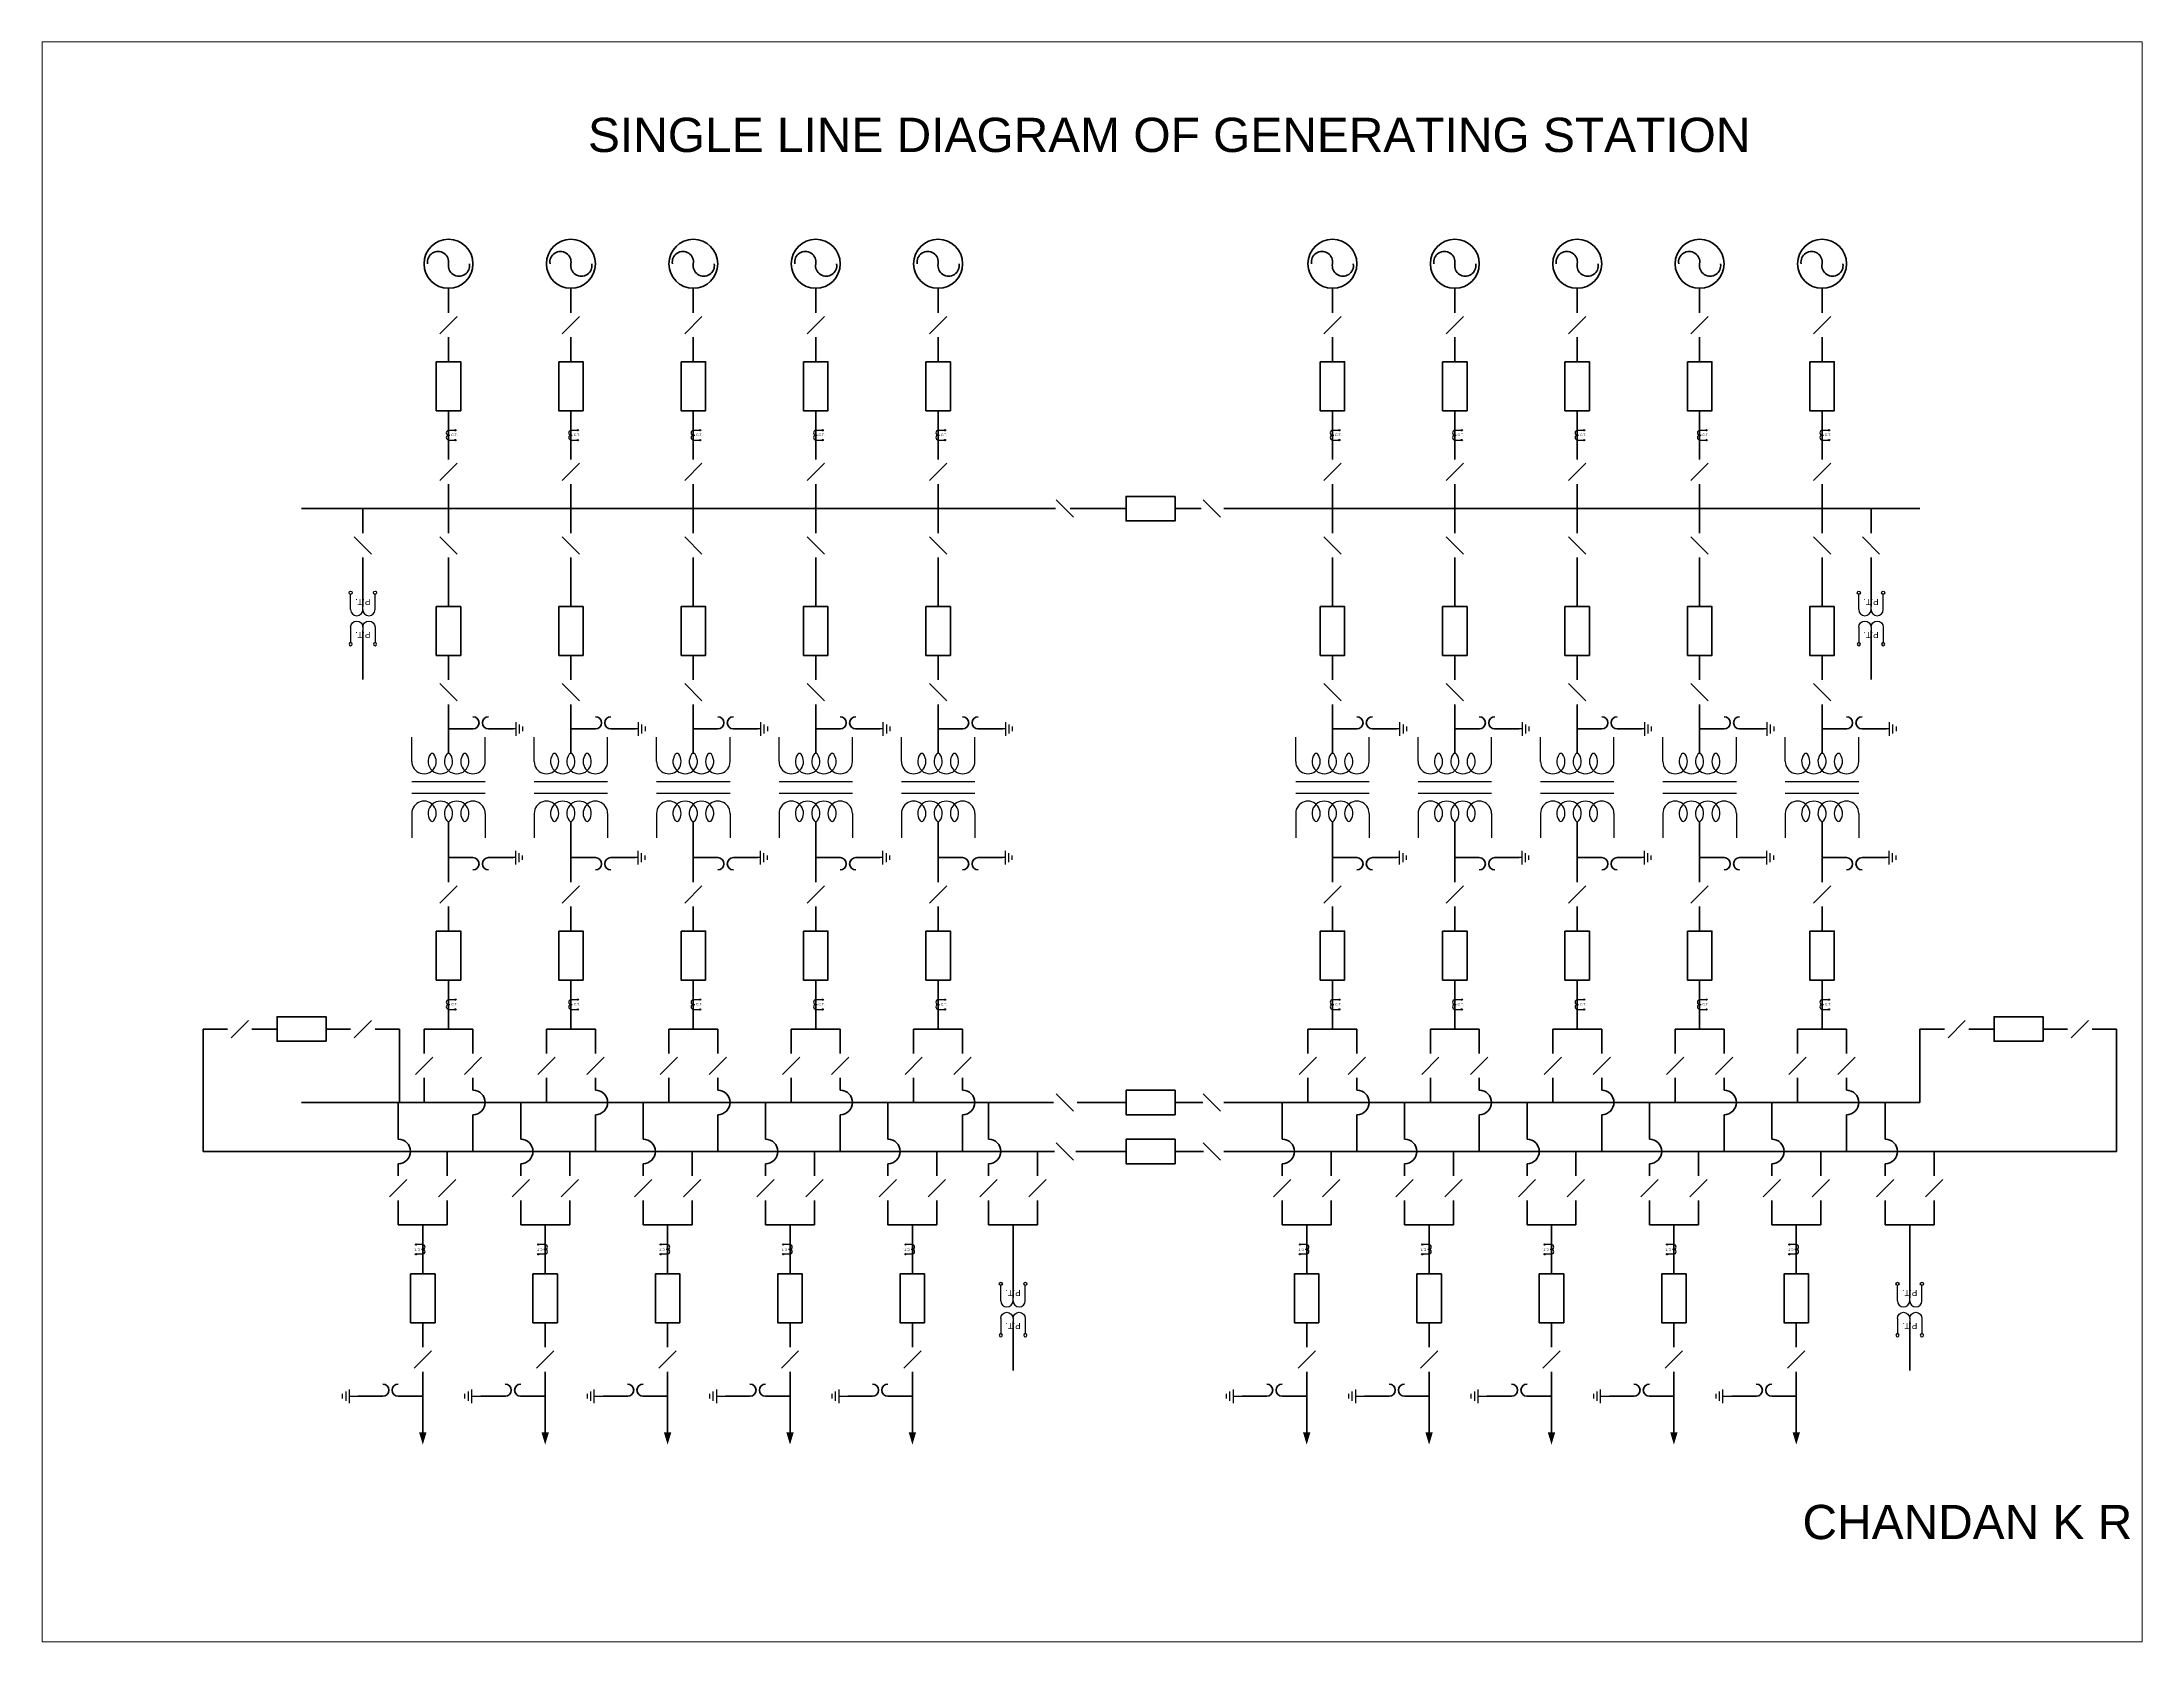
# Paper-space layout 'Layout1' of a CAD drawing. Header units: millimetres. Extents: x 1.05 to 9.45, y 0.8 to 7.2.
# The model-space entities are those that its viewports show. They can reach past a viewport. Long polylines and large blocks are cut down to what shows.
import ezdxf
from ezdxf.enums import TextEntityAlignment as Align

# ---------------------------------------------------------------- set-up
doc = ezdxf.new("R2010")
doc.units = ezdxf.units.MM
doc.header["$MEASUREMENT"] = 0
doc.layers.add('MISC', color=7, linetype='Continuous')
doc.layers.add('SYMS', color=7, linetype='Continuous')
doc.styles.get("Standard").update_dxf_attribs({"font": 'arial_0.ttf'})
doc.styles.add('WD', font='txt')

# ---------------------------------------------------------------- blocks, each defined once
blk = doc.blocks.new('VXF1CT')
for p, q in [((-0.34, 0.25), (-0.03, 0.25)), ((-0.34, 0), (-0.28, 0)), ((-0.34, -0.25), (-0.03, -0.25))]:
    blk.add_line(p, q)
for centre in [(0, 0.25), (0, -0.25)]:
    blk.add_circle(centre, 0.0322)
for centre in [(-0.34, 0.12), (-0.34, -0.12)]:
    blk.add_arc(centre, 0.125, 90, 270)
at = {"linetype": 'Continuous', "style": 'WD', "flags": 8}
for tag, p in [('TERM02', (-0.04, 0.27)), ('TERM01', (-0.05, -0.23))]:
    blk.add_attdef(tag, text='', height=0.125, dxfattribs=at).set_placement(p, align=Align.RIGHT)
at = {"style": 'WD'}
blk.add_attdef('TYPE', text='', height=0.125, dxfattribs=at).set_placement((-0.05, -0.05), align=Align.CENTER)
at = {"linetype": 'Continuous', "style": 'WD', "flags": 9}
for tag, p in [('ASSYCODE', (-0.17, 0.12)), ('MFG', (-0.17, 0.14)), ('CAT', (-0.17, 0.16))]:
    blk.add_attdef(tag, text='', height=0.01, dxfattribs=at).set_placement(p, align=Align.CENTER)
at = {"style": 'WD'}
for tag, p, height, flags in [('FAMILY', (-0.2, 0.19), 0.01, 9), ('X2TERM02', (0, 0.28), 0.0125, 1), ('X1TERM02', (0.03, 0.25), 0.0125, 1), ('X8TERM01', (0, -0.28), 0.0125, 1), ('X1TERM01', (0.03, -0.25), 0.0125, 1)]:
    blk.add_attdef(tag, p, '', height=height, dxfattribs=dict(at, flags=flags))
blk.add_attdef('TAG1', (0.28, 0.03), '', height=0.125, dxfattribs=at)
at = {"style": 'WD', "width": 0.7}
blk.add_attdef('RATING1', (0.28, -0.12), '', height=0.125, dxfattribs=at)
for tag, p in [('DESC1', (-0.2, -0.76)), ('DESC2', (-0.2, -0.91)), ('INST', (-0.23, -0.42)), ('LOC', (-0.2, -0.6))]:
    blk.add_attdef(tag, text='', height=0.125, dxfattribs=at).set_placement(p, align=Align.CENTER)
blk = doc.blocks.new('HGND2')
for p, q in [((0.125, 0), (0, 0)), ((0.125, 0.09375), (0.125, -0.09375)), ((0.171875, 0.0625), (0.171875, -0.0625)), ((0.21875, 0.03125), (0.21875, -0.03125))]:
    blk.add_line(p, q)
at = {"style": 'WD', "width": 0.8}
for tag, p in [('INST', (0.25, 0.3125)), ('TAG1', (0.25, 0)), ('LOC', (0.25, 0.15625)), ('DESC1', (0.25, -0.15625)), ('DESC2', (0.25, -0.3125))]:
    blk.add_attdef(tag, text='', height=0.125, dxfattribs=at).set_placement(p, align=Align.MIDDLE_LEFT)
at = {"style": 'WD', "flags": 1}
for tag in ['ASSYCODE', 'X4TERM01', 'CAT', 'MFG', 'FAMILY']:
    blk.add_attdef(tag, (0, 0), '', height=0.01, dxfattribs=at)
blk = doc.blocks.new('HXF1PT')
for p, q in [((-0.25, 0.344), (-0.25, 0.032)), ((0, 0.344), (0, 0.281)), ((0.25, 0.344), (0.25, 0.032))]:
    blk.add_line(p, q)
for centre in [(-0.249, 0), (0.249, 0)]:
    blk.add_circle(centre, 0.0322)
for centre in [(-0.125, 0.344), (0.125, 0.344)]:
    blk.add_arc(centre, 0.125, 0, 180)
at = {"style": 'WD', "width": 0.7}
for tag, p in [('INST', (-0.388, 0.577)), ('LOC', (-0.388, 0.408)), ('DESC1', (-0.388, 0.252)), ('DESC2', (-0.388, 0.095))]:
    blk.add_attdef(tag, text='', height=0.125, dxfattribs=at).set_placement(p, align=Align.RIGHT)
at = {"style": 'WD'}
for tag, p, height, flags in [('X4TERM01', (-0.281, 0), 0.0125, 1), ('X1TERM02', (0.281, 0), 0.0125, 1), ('FAMILY', (0.304, 0.191), 0.01, 9), ('X8TERM01', (-0.249, -0.032), 0.0125, 1), ('X8TERM02', (0.249, -0.032), 0.0125, 1)]:
    blk.add_attdef(tag, p, '', height=height, dxfattribs=dict(at, flags=flags))
blk.add_attdef('TYPE', text='', height=0.125, dxfattribs=at).set_placement((0, 0.125), align=Align.CENTER)
at = {"linetype": 'Continuous', "style": 'WD', "flags": 9}
for tag, p in [('ASSYCODE', (0.329, 0.119)), ('MFG', (0.327, 0.143)), ('CAT', (0.329, 0.162))]:
    blk.add_attdef(tag, text='', height=0.01, dxfattribs=at).set_placement(p, align=Align.CENTER)
at = {"style": 'WD'}
blk.add_attdef('TAG1', (0.368, 0.188), '', height=0.125, dxfattribs=at)
at = {"style": 'WD', "width": 0.7}
blk.add_attdef('RATING1', (0.368, 0.031), '', height=0.125, dxfattribs=at)
at = {"linetype": 'Continuous', "style": 'WD', "flags": 8}
for tag, p in [('TERM01', (-0.188, -0.031)), ('TERM02', (0.328, -0.031))]:
    blk.add_attdef(tag, text='', height=0.125, dxfattribs=at).set_placement(p, align=Align.TOP_LEFT)

msp = doc.modelspace()

# ---------------------------------------------------------------- linework, layer by layer
at = {"lineweight": 100}
for p, q in [((-46.45, 403.18), (-46.45, 393.18)), ((3.55, 403.18), (3.55, 393.18)), ((53.55, 403.18), (53.55, 393.18)), ((103.55, 403.18), (103.55, 393.18)), ((153.55, 403.18), (153.55, 393.18)), ((314.61, 403.18), (314.61, 393.18)), ((364.61, 403.18), (364.61, 393.18)), ((414.61, 403.18), (414.61, 393.18)), ((464.61, 403.18), (464.61, 393.18)), ((514.61, 403.18), (514.61, 393.18)), ((-49.98, 384.64), (-42.91, 391.72)), ((0.02, 384.64), (7.09, 391.72)), ((50.02, 384.64), (57.09, 391.72)), ((100.02, 384.64), (107.09, 391.72)), ((150.02, 384.64), (157.09, 391.72)), ((311.07, 384.64), (318.14, 391.72)), ((361.07, 384.64), (368.14, 391.72)), ((411.07, 384.64), (418.14, 391.72)), ((461.07, 384.64), (468.14, 391.72)), ((511.07, 384.64), (518.14, 391.72)), ((-46.45, 383.18), (-46.45, 373.18)), ((3.55, 383.18), (3.55, 373.18)), ((53.55, 383.18), (53.55, 373.18)), ((103.55, 383.18), (103.55, 373.18)), ((153.55, 383.18), (153.55, 373.18)), ((314.61, 383.18), (314.61, 373.18)), ((364.61, 383.18), (364.61, 373.18)), ((414.61, 383.18), (414.61, 373.18)), ((464.61, 383.18), (464.61, 373.18)), ((514.61, 383.18), (514.61, 373.18)), ((-46.45, 373.18), (-51.45, 373.18)), ((-51.45, 373.18), (-41.45, 373.18)), ((3.55, 373.18), (-1.45, 373.18)), ((-1.45, 373.18), (8.55, 373.18)), ((53.55, 373.18), (48.55, 373.18)), ((48.55, 373.18), (58.55, 373.18)), ((103.55, 373.18), (98.55, 373.18)), ((98.55, 373.18), (108.55, 373.18)), ((153.55, 373.18), (148.55, 373.18)), ((148.55, 373.18), (158.55, 373.18)), ((314.61, 373.18), (309.61, 373.18)), ((309.61, 373.18), (319.61, 373.18)), ((364.61, 373.18), (359.61, 373.18)), ((359.61, 373.18), (369.61, 373.18)), ((414.61, 373.18), (409.61, 373.18)), ((409.61, 373.18), (419.61, 373.18)), ((464.61, 373.18), (459.61, 373.18)), ((459.61, 373.18), (469.61, 373.18)), ((514.61, 373.18), (509.61, 373.18)), ((509.61, 373.18), (519.61, 373.18)), ((-46.45, 353.18), (-46.45, 343.46)), ((3.55, 353.18), (3.55, 343.46)), ((53.55, 353.18), (53.55, 343.46)), ((103.55, 353.18), (103.55, 343.46)), ((153.55, 353.18), (153.55, 343.46)), ((314.61, 353.18), (314.61, 343.46)), ((364.61, 353.18), (364.61, 343.46)), ((414.61, 353.18), (414.61, 343.46)), ((464.61, 353.18), (464.61, 343.46)), ((514.61, 353.18), (514.61, 343.46)), ((-46.45, 342.9), (-46.45, 333.18)), ((3.55, 342.9), (3.55, 333.18)), ((53.55, 342.9), (53.55, 333.18)), ((103.55, 342.9), (103.55, 333.18)), ((153.55, 342.9), (153.55, 333.18)), ((314.61, 342.9), (314.61, 333.18)), ((364.61, 342.9), (364.61, 333.18)), ((414.61, 342.9), (414.61, 333.18)), ((464.61, 342.9), (464.61, 333.18)), ((514.61, 342.9), (514.61, 333.18)), ((-49.98, 324.64), (-42.91, 331.72)), ((0.02, 324.64), (7.09, 331.72)), ((50.02, 324.64), (57.09, 331.72)), ((100.02, 324.64), (107.09, 331.72)), ((150.02, 324.64), (157.09, 331.72)), ((311.07, 324.64), (318.14, 331.72)), ((361.07, 324.64), (368.14, 331.72)), ((411.07, 324.64), (418.14, 331.72)), ((461.07, 324.64), (468.14, 331.72)), ((511.07, 324.64), (518.14, 331.72)), ((-46.45, 323.18), (-46.45, 313.18)), ((3.55, 323.18), (3.55, 313.18)), ((3.55, 323.18), (3.55, 313.18)), ((53.55, 323.18), (53.55, 313.18)), ((53.55, 323.18), (53.55, 313.18)), ((103.55, 323.18), (103.55, 313.18)), ((103.55, 323.18), (103.55, 313.18)), ((153.55, 323.18), (153.55, 313.18)), ((153.55, 323.18), (153.55, 313.18)), ((250.32, 313.18), (250.32, 318.18)), ((250.32, 318.18), (250.32, 308.18)), ((314.61, 323.18), (314.61, 313.18)), ((364.61, 323.18), (364.61, 313.18)), ((364.61, 323.18), (364.61, 313.18)), ((414.61, 323.18), (414.61, 313.18)), ((414.61, 323.18), (414.61, 313.18)), ((464.61, 323.18), (464.61, 313.18)), ((464.61, 323.18), (464.61, 313.18)), ((514.61, 323.18), (514.61, 313.18)), ((514.61, 323.18), (514.61, 313.18)), ((-56.45, 313.18), (-106.45, 313.18)), ((-81.45, 303.18), (-81.45, 313.18)), ((-56.45, 313.18), (153.55, 313.18)), ((-46.45, 303.18), (-46.45, 313.18)), ((3.55, 303.18), (3.55, 313.18)), ((53.55, 303.18), (53.55, 313.18)), ((103.55, 303.18), (103.55, 313.18)), ((153.55, 313.18), (201.54, 313.18)), ((153.55, 303.18), (153.55, 313.18)), ((201.78, 316.72), (208.85, 309.64)), ((207.47, 313.18), (230.32, 313.18)), ((250.32, 313.18), (261.05, 313.18)), ((261.78, 316.72), (268.85, 309.64)), ((270.32, 313.18), (304.61, 313.18)), ((304.61, 313.18), (514.61, 313.18)), ((314.61, 303.18), (314.61, 313.18)), ((364.61, 303.18), (364.61, 313.18)), ((414.61, 303.18), (414.61, 313.18)), ((464.61, 303.18), (464.61, 313.18)), ((514.61, 313.18), (554.61, 313.18)), ((514.61, 303.18), (514.61, 313.18)), ((534.61, 303.18), (534.61, 313.18)), ((-84.98, 301.72), (-77.91, 294.64)), ((-49.98, 301.72), (-42.91, 294.64)), ((0.02, 301.72), (7.09, 294.64)), ((50.02, 301.72), (57.09, 294.64)), ((100.02, 301.72), (107.09, 294.64)), ((150.02, 301.72), (157.09, 294.64)), ((311.07, 301.72), (318.14, 294.64)), ((361.07, 301.72), (368.14, 294.64)), ((411.07, 301.72), (418.14, 294.64)), ((461.07, 301.72), (468.14, 294.64)), ((511.07, 301.72), (518.14, 294.64)), ((531.07, 301.72), (538.14, 294.64)), ((-81.45, 282.9), (-81.45, 293.18)), ((-46.45, 282.9), (-46.45, 293.18)), ((3.55, 282.9), (3.55, 293.18)), ((53.55, 282.9), (53.55, 293.18)), ((103.55, 282.9), (103.55, 293.18)), ((153.55, 282.9), (153.55, 293.18)), ((314.61, 282.9), (314.61, 293.18)), ((364.61, 282.9), (364.61, 293.18)), ((414.61, 282.9), (414.61, 293.18)), ((464.61, 282.9), (464.61, 293.18)), ((514.61, 282.9), (514.61, 293.18)), ((534.61, 282.9), (534.61, 293.18)), ((-81.45, 273.15), (-81.45, 282.9)), ((-46.45, 273.18), (-46.45, 282.9)), ((3.55, 273.18), (3.55, 282.9)), ((53.55, 273.18), (53.55, 282.9)), ((103.55, 273.18), (103.55, 282.9)), ((153.55, 273.18), (153.55, 282.9)), ((314.61, 273.18), (314.61, 282.9)), ((364.61, 273.18), (364.61, 282.9)), ((414.61, 273.18), (414.61, 282.9)), ((464.61, 273.18), (464.61, 282.9)), ((514.61, 273.18), (514.61, 282.9)), ((534.61, 273.15), (534.61, 282.9)), ((-81.45, 273.18), (-81.45, 273.15)), ((534.61, 273.18), (534.61, 273.15)), ((-81.45, 263.44), (-81.45, 243.44)), ((534.61, 263.44), (534.61, 243.44)), ((-46.45, 253.18), (-51.45, 253.18)), ((-51.45, 253.18), (-41.45, 253.18)), ((-46.45, 243.18), (-46.45, 253.18)), ((3.55, 253.18), (-1.45, 253.18)), ((-1.45, 253.18), (8.55, 253.18)), ((3.55, 243.18), (3.55, 253.18)), ((53.55, 253.18), (48.55, 253.18)), ((48.55, 253.18), (58.55, 253.18)), ((53.55, 243.18), (53.55, 253.18)), ((103.55, 253.18), (98.55, 253.18)), ((98.55, 253.18), (108.55, 253.18)), ((103.55, 243.18), (103.55, 253.18)), ((153.55, 253.18), (148.55, 253.18)), ((148.55, 253.18), (158.55, 253.18)), ((153.55, 243.18), (153.55, 253.18)), ((314.61, 253.18), (309.61, 253.18)), ((309.61, 253.18), (319.61, 253.18)), ((314.61, 243.18), (314.61, 253.18)), ((364.61, 253.18), (359.61, 253.18)), ((359.61, 253.18), (369.61, 253.18)), ((364.61, 243.18), (364.61, 253.18)), ((414.61, 253.18), (409.61, 253.18)), ((409.61, 253.18), (419.61, 253.18)), ((414.61, 243.18), (414.61, 253.18)), ((464.61, 253.18), (459.61, 253.18)), ((459.61, 253.18), (469.61, 253.18)), ((464.61, 243.18), (464.61, 253.18)), ((514.61, 253.18), (509.61, 253.18)), ((509.61, 253.18), (519.61, 253.18)), ((514.61, 243.18), (514.61, 253.18)), ((-49.98, 241.72), (-42.91, 234.64)), ((0.02, 241.72), (7.09, 234.64)), ((50.02, 241.72), (57.09, 234.64)), ((100.02, 241.72), (107.09, 234.64)), ((150.02, 241.72), (157.09, 234.64)), ((311.07, 241.72), (318.14, 234.64)), ((361.07, 241.72), (368.14, 234.64)), ((411.07, 241.72), (418.14, 234.64)), ((461.07, 241.72), (468.14, 234.64)), ((511.07, 241.72), (518.14, 234.64)), ((-46.45, 223.18), (-46.45, 233.18)), ((3.55, 223.18), (3.55, 233.18)), ((53.55, 223.18), (53.55, 233.18)), ((103.55, 223.18), (103.55, 233.18)), ((153.55, 223.18), (153.55, 233.18)), ((314.61, 223.18), (314.61, 233.18)), ((364.61, 223.18), (364.61, 233.18)), ((414.61, 223.18), (414.61, 233.18)), ((464.61, 223.18), (464.61, 233.18)), ((514.61, 223.18), (514.61, 233.18)), ((-46.45, 223.18), (-46.45, 213.18)), ((3.55, 223.18), (3.55, 213.18)), ((53.55, 223.18), (53.55, 213.18)), ((103.55, 223.18), (103.55, 213.18)), ((153.55, 223.18), (153.55, 213.18)), ((314.61, 223.18), (314.61, 213.18)), ((364.61, 223.18), (364.61, 213.18)), ((414.61, 223.18), (414.61, 213.18)), ((464.61, 223.18), (464.61, 213.18)), ((514.61, 223.18), (514.61, 213.18)), ((-46.45, 170.6), (-46.45, 185.37)), ((3.55, 170.6), (3.55, 185.37)), ((53.55, 170.6), (53.55, 185.37)), ((103.55, 170.6), (103.55, 185.37)), ((153.55, 170.6), (153.55, 185.37)), ((314.61, 170.6), (314.61, 185.37)), ((364.61, 170.6), (364.61, 185.37)), ((414.61, 170.6), (414.61, 185.37)), ((464.61, 170.6), (464.61, 185.37)), ((514.61, 170.6), (514.61, 185.37)), ((-46.45, 170.6), (-46.45, 160.6)), ((3.55, 170.6), (3.55, 160.6)), ((53.55, 170.6), (53.55, 160.6)), ((103.55, 170.6), (103.55, 160.6)), ((153.55, 170.6), (153.55, 160.6)), ((314.61, 170.6), (314.61, 160.6)), ((364.61, 170.6), (364.61, 160.6)), ((414.61, 170.6), (414.61, 160.6)), ((464.61, 170.6), (464.61, 160.6)), ((514.61, 170.6), (514.61, 160.6)), ((-49.98, 152.06), (-42.91, 159.13)), ((0.02, 152.06), (7.09, 159.13)), ((50.02, 152.06), (57.09, 159.13)), ((100.02, 152.06), (107.09, 159.13)), ((150.02, 152.06), (157.09, 159.13)), ((311.07, 152.06), (318.14, 159.13)), ((361.07, 152.06), (368.14, 159.13)), ((411.07, 152.06), (418.14, 159.13)), ((461.07, 152.06), (468.14, 159.13)), ((511.07, 152.06), (518.14, 159.13)), ((-46.45, 150.6), (-46.45, 140.6)), ((3.55, 150.6), (3.55, 140.6)), ((53.55, 150.6), (53.55, 140.6)), ((103.55, 150.6), (103.55, 140.6)), ((153.55, 150.6), (153.55, 140.6)), ((314.61, 150.6), (314.61, 140.6)), ((364.61, 150.6), (364.61, 140.6)), ((414.61, 150.6), (414.61, 140.6)), ((464.61, 150.6), (464.61, 140.6)), ((514.61, 150.6), (514.61, 140.6)), ((-46.45, 140.6), (-51.45, 140.6)), ((-51.45, 140.6), (-41.45, 140.6)), ((3.55, 140.6), (-1.45, 140.6)), ((-1.45, 140.6), (8.55, 140.6)), ((53.55, 140.6), (48.55, 140.6)), ((48.55, 140.6), (58.55, 140.6)), ((103.55, 140.6), (98.55, 140.6)), ((98.55, 140.6), (108.55, 140.6)), ((153.55, 140.6), (148.55, 140.6)), ((148.55, 140.6), (158.55, 140.6)), ((314.61, 140.6), (309.61, 140.6)), ((309.61, 140.6), (319.61, 140.6)), ((364.61, 140.6), (359.61, 140.6)), ((359.61, 140.6), (369.61, 140.6)), ((414.61, 140.6), (409.61, 140.6)), ((409.61, 140.6), (419.61, 140.6)), ((464.61, 140.6), (459.61, 140.6)), ((459.61, 140.6), (469.61, 140.6)), ((514.61, 140.6), (509.61, 140.6)), ((509.61, 140.6), (519.61, 140.6)), ((-46.45, 120.6), (-46.45, 110.88)), ((3.55, 120.6), (3.55, 110.88)), ((53.55, 120.6), (53.55, 110.88)), ((103.55, 120.6), (103.55, 110.88)), ((153.55, 120.6), (153.55, 110.88)), ((314.61, 120.6), (314.61, 110.88)), ((364.61, 120.6), (364.61, 110.88)), ((414.61, 120.6), (414.61, 110.88)), ((464.61, 120.6), (464.61, 110.88)), ((514.61, 120.6), (514.61, 110.88)), ((-135.26, 97.06), (-128.19, 104.13)), ((-84.98, 97.06), (-77.91, 104.13)), ((-46.45, 110.31), (-46.45, 100.6)), ((3.55, 110.31), (3.55, 100.6)), ((53.55, 110.31), (53.55, 100.6)), ((103.55, 110.31), (103.55, 100.6)), ((153.55, 110.31), (153.55, 100.6)), ((314.61, 110.31), (314.61, 100.6)), ((364.61, 110.31), (364.61, 100.6)), ((414.61, 110.31), (414.61, 100.6)), ((464.61, 110.31), (464.61, 100.6)), ((514.61, 110.31), (514.61, 100.6)), ((566.07, 97.06), (573.14, 104.13)), ((616.35, 97.06), (623.42, 104.13)), ((-136.73, 100.6), (-146.73, 100.6)), ((-146.73, 100.6), (-146.73, 50.6)), ((-116.45, 100.6), (-126.73, 100.6)), ((-86.45, 100.6), (-96.45, 100.6)), ((-66.45, 100.6), (-76.45, 100.6)), ((-66.45, 100.6), (-66.45, 70.6)), ((-46.45, 100.6), (-56.45, 100.6)), ((-56.45, 100.6), (-36.45, 100.6)), ((-56.45, 100.6), (-56.45, 90.6)), ((-36.45, 100.6), (-36.45, 90.6)), ((3.55, 100.6), (-6.45, 100.6)), ((-6.45, 100.6), (13.55, 100.6)), ((-6.45, 100.6), (-6.45, 90.6)), ((13.55, 100.6), (13.55, 90.6)), ((53.55, 100.6), (43.55, 100.6)), ((43.55, 100.6), (63.55, 100.6)), ((43.55, 100.6), (43.55, 90.6)), ((63.55, 100.6), (63.55, 90.6)), ((103.55, 100.6), (93.55, 100.6)), ((93.55, 100.6), (113.55, 100.6)), ((93.55, 100.6), (93.55, 90.6)), ((113.55, 100.6), (113.55, 90.6)), ((153.55, 100.6), (143.55, 100.6)), ((143.55, 100.6), (163.55, 100.6)), ((143.55, 100.6), (143.55, 90.6)), ((163.55, 100.6), (163.55, 90.6)), ((314.61, 100.6), (304.61, 100.6)), ((304.61, 100.6), (324.61, 100.6)), ((304.61, 100.6), (304.61, 90.6)), ((324.61, 100.6), (324.61, 90.6)), ((364.61, 100.6), (354.61, 100.6)), ((354.61, 100.6), (374.61, 100.6)), ((354.61, 100.6), (354.61, 90.6)), ((374.61, 100.6), (374.61, 90.6)), ((414.61, 100.6), (404.61, 100.6)), ((404.61, 100.6), (424.61, 100.6)), ((404.61, 100.6), (404.61, 90.6)), ((424.61, 100.6), (424.61, 90.6)), ((464.61, 100.6), (454.61, 100.6)), ((454.61, 100.6), (474.61, 100.6)), ((454.61, 100.6), (454.61, 90.6)), ((474.61, 100.6), (474.61, 90.6)), ((514.61, 100.6), (504.61, 100.6)), ((504.61, 100.6), (524.61, 100.6)), ((504.61, 100.6), (504.61, 90.6)), ((524.61, 100.6), (524.61, 90.6)), ((564.61, 100.6), (554.61, 100.6)), ((554.61, 100.6), (554.61, 70.6)), ((584.89, 100.6), (574.61, 100.6)), ((614.89, 100.6), (604.89, 100.6)), ((634.89, 100.6), (624.89, 100.6)), ((634.89, 100.6), (634.89, 70.6)), ((-59.98, 82.06), (-52.91, 89.13)), ((-39.98, 82.06), (-32.91, 89.13)), ((-9.98, 82.06), (-2.91, 89.13)), ((10.02, 82.06), (17.09, 89.13)), ((40.02, 82.06), (47.09, 89.13)), ((60.02, 82.06), (67.09, 89.13)), ((90.02, 82.06), (97.09, 89.13)), ((110.02, 82.06), (117.09, 89.13)), ((140.02, 82.06), (147.09, 89.13)), ((160.02, 82.06), (167.09, 89.13)), ((301.07, 82.06), (308.14, 89.13)), ((321.07, 82.06), (328.14, 89.13)), ((351.07, 82.06), (358.14, 89.13)), ((371.07, 82.06), (378.14, 89.13)), ((401.07, 82.06), (408.14, 89.13)), ((421.07, 82.06), (428.14, 89.13)), ((451.07, 82.06), (458.14, 89.13)), ((471.07, 82.06), (478.14, 89.13)), ((501.07, 82.06), (508.14, 89.13)), ((521.07, 82.06), (528.14, 89.13)), ((-56.45, 80.6), (-56.45, 70.6)), ((-36.45, 80.6), (-36.45, 75.6)), ((-6.45, 80.6), (-6.45, 70.6)), ((13.55, 80.6), (13.55, 75.6)), ((43.55, 80.6), (43.55, 70.6)), ((63.55, 80.6), (63.55, 75.6)), ((93.55, 80.6), (93.55, 70.6)), ((113.55, 80.6), (113.55, 75.6)), ((143.55, 80.6), (143.55, 70.6)), ((163.55, 80.6), (163.55, 75.6)), ((304.61, 80.6), (304.61, 70.6)), ((324.61, 80.6), (324.61, 75.6)), ((354.61, 80.6), (354.61, 70.6)), ((374.61, 80.6), (374.61, 75.6)), ((404.61, 80.6), (404.61, 70.6)), ((424.61, 80.6), (424.61, 75.6)), ((454.61, 80.6), (454.61, 70.6)), ((474.61, 80.6), (474.61, 75.6)), ((504.61, 80.6), (504.61, 70.6)), ((524.61, 80.6), (524.61, 75.6)), ((-106.45, 70.6), (193.55, 70.6)), ((-66.96, 55.6), (-66.96, 70.6)), ((-16.96, 55.6), (-16.96, 70.6)), ((33.04, 55.6), (33.04, 70.6)), ((83.04, 55.6), (83.04, 70.6)), ((133.04, 55.6), (133.04, 70.6)), ((174.16, 55.6), (174.16, 70.6)), ((193.55, 70.6), (200.71, 70.6)), ((201.78, 74.13), (208.85, 67.06)), ((210.32, 70.6), (230.32, 70.6)), ((250.32, 70.6), (250.32, 75.6)), ((250.32, 75.6), (250.32, 65.6)), ((250.32, 70.6), (261.05, 70.6)), ((250.32, 70.6), (254.61, 70.6)), ((254.61, 70.6), (261.72, 70.6)), ((261.78, 74.13), (268.85, 67.06)), ((270.32, 70.6), (554.61, 70.6)), ((294.1, 55.6), (294.1, 70.6)), ((344.1, 55.6), (344.1, 70.6)), ((394.1, 55.6), (394.1, 70.6)), ((444.1, 55.6), (444.1, 70.6)), ((494.1, 55.6), (494.1, 70.6)), ((540.42, 55.6), (540.42, 70.6)), ((634.89, 70.6), (634.89, 50.6)), ((-36.45, 65.6), (-36.45, 50.6)), ((13.55, 65.6), (13.55, 50.6)), ((63.55, 65.6), (63.55, 50.6)), ((113.55, 65.6), (113.55, 50.6)), ((163.55, 65.6), (163.55, 50.6)), ((324.61, 65.6), (324.61, 50.6)), ((374.61, 65.6), (374.61, 50.6)), ((424.61, 65.6), (424.61, 50.6)), ((474.61, 65.6), (474.61, 50.6)), ((524.61, 65.6), (524.61, 50.6)), ((201.78, 54.13), (208.85, 47.06)), ((250.32, 50.6), (250.32, 55.6)), ((250.32, 55.6), (250.32, 45.6)), ((261.78, 54.13), (268.85, 47.06)), ((-146.73, 50.6), (-106.45, 50.6)), ((-106.45, 50.6), (193.55, 50.6)), ((-66.96, 40.6), (-66.96, 45.6)), ((-46.96, 40.6), (-46.96, 50.6)), ((-16.96, 40.6), (-16.96, 45.6)), ((3.04, 40.6), (3.04, 50.6)), ((33.04, 40.6), (33.04, 45.6)), ((53.04, 40.6), (53.04, 50.6)), ((83.04, 40.6), (83.04, 45.6)), ((103.04, 40.6), (103.04, 50.6)), ((133.04, 40.6), (133.04, 45.6)), ((153.04, 40.6), (153.04, 50.6)), ((174.16, 40.6), (174.16, 45.6)), ((193.55, 50.6), (201.07, 50.6)), ((194.16, 40.6), (194.16, 50.6)), ((209.86, 50.6), (230.32, 50.6)), ((250.32, 50.6), (254.61, 50.6)), ((254.61, 50.6), (261.9, 50.6)), ((270.32, 50.6), (554.61, 50.6)), ((294.1, 40.6), (294.1, 45.6)), ((314.1, 40.6), (314.1, 50.6)), ((344.1, 40.6), (344.1, 45.6)), ((364.1, 40.6), (364.1, 50.6)), ((394.1, 40.6), (394.1, 45.6)), ((414.1, 40.6), (414.1, 50.6)), ((444.1, 40.6), (444.1, 45.6)), ((464.1, 40.6), (464.1, 50.6)), ((494.1, 40.6), (494.1, 45.6)), ((514.1, 40.6), (514.1, 50.6)), ((540.42, 40.6), (540.42, 45.6)), ((634.89, 50.6), (554.61, 50.6)), ((560.42, 40.6), (560.42, 50.6)), ((-63.42, 39.13), (-70.49, 32.06)), ((-43.42, 39.13), (-50.49, 32.06)), ((-13.42, 39.13), (-20.49, 32.06)), ((6.58, 39.13), (-0.49, 32.06)), ((36.58, 39.13), (29.51, 32.06)), ((56.58, 39.13), (49.51, 32.06)), ((86.58, 39.13), (79.51, 32.06)), ((106.58, 39.13), (99.51, 32.06)), ((136.58, 39.13), (129.51, 32.06)), ((156.58, 39.13), (149.51, 32.06)), ((177.7, 39.13), (170.63, 32.06)), ((197.7, 39.13), (190.63, 32.06)), ((297.63, 39.13), (290.56, 32.06)), ((317.63, 39.13), (310.56, 32.06)), ((347.63, 39.13), (340.56, 32.06)), ((367.63, 39.13), (360.56, 32.06)), ((397.63, 39.13), (390.56, 32.06)), ((417.63, 39.13), (410.56, 32.06)), ((447.63, 39.13), (440.56, 32.06)), ((467.63, 39.13), (460.56, 32.06)), ((497.63, 39.13), (490.56, 32.06)), ((517.63, 39.13), (510.56, 32.06)), ((543.96, 39.13), (536.88, 32.06)), ((563.96, 39.13), (556.88, 32.06)), ((-66.96, 20.6), (-66.96, 30.6)), ((-46.96, 20.6), (-46.96, 30.6)), ((-16.96, 20.6), (-16.96, 30.6)), ((3.04, 20.6), (3.04, 30.6)), ((33.04, 20.6), (33.04, 30.6)), ((53.04, 20.6), (53.04, 30.6)), ((83.04, 20.6), (83.04, 30.6)), ((103.04, 20.6), (103.04, 30.6)), ((133.04, 20.6), (133.04, 30.6)), ((153.04, 20.6), (153.04, 30.6)), ((174.16, 20.6), (174.16, 30.6)), ((194.16, 20.6), (194.16, 30.6)), ((294.1, 20.6), (294.1, 30.6)), ((314.1, 20.6), (314.1, 30.6)), ((344.1, 20.6), (344.1, 30.6)), ((364.1, 20.6), (364.1, 30.6)), ((394.1, 20.6), (394.1, 30.6)), ((414.1, 20.6), (414.1, 30.6)), ((444.1, 20.6), (444.1, 30.6)), ((464.1, 20.6), (464.1, 30.6)), ((494.1, 20.6), (494.1, 30.6)), ((514.1, 20.6), (514.1, 30.6)), ((540.42, 20.6), (540.42, 30.6)), ((560.42, 20.6), (560.42, 30.6)), ((-46.96, 20.6), (-66.96, 20.6)), ((-56.96, 10.88), (-56.96, 20.6)), ((-56.96, 20.6), (-46.96, 20.6)), ((3.04, 20.6), (-16.96, 20.6)), ((-6.96, 10.88), (-6.96, 20.6)), ((-6.96, 20.6), (3.04, 20.6)), ((53.04, 20.6), (33.04, 20.6)), ((43.04, 10.88), (43.04, 20.6)), ((43.04, 20.6), (53.04, 20.6)), ((103.04, 20.6), (83.04, 20.6)), ((93.04, 10.88), (93.04, 20.6)), ((93.04, 20.6), (103.04, 20.6)), ((153.04, 20.6), (133.04, 20.6)), ((143.04, 10.88), (143.04, 20.6)), ((143.04, 20.6), (153.04, 20.6)), ((194.16, 20.6), (174.16, 20.6)), ((184.16, 20.6), (184.16, 0.6)), ((314.1, 20.6), (294.1, 20.6)), ((304.1, 10.88), (304.1, 20.6)), ((304.1, 20.6), (314.1, 20.6)), ((364.1, 20.6), (344.1, 20.6)), ((354.1, 10.88), (354.1, 20.6)), ((354.1, 20.6), (364.1, 20.6)), ((414.1, 20.6), (394.1, 20.6)), ((404.1, 10.88), (404.1, 20.6)), ((404.1, 20.6), (414.1, 20.6)), ((464.1, 20.6), (444.1, 20.6)), ((454.1, 10.88), (454.1, 20.6)), ((454.1, 20.6), (464.1, 20.6)), ((514.1, 20.6), (494.1, 20.6)), ((504.1, 10.88), (504.1, 20.6)), ((504.1, 20.6), (514.1, 20.6)), ((560.42, 20.6), (540.42, 20.6)), ((550.42, 20.6), (550.42, 0.6)), ((-56.96, 0.6), (-56.96, 10.31)), ((-6.96, 0.6), (-6.96, 10.31)), ((43.04, 0.6), (43.04, 10.31)), ((93.04, 0.6), (93.04, 10.31)), ((143.04, 0.6), (143.04, 10.31)), ((304.1, 0.6), (304.1, 10.31)), ((354.1, 0.6), (354.1, 10.31)), ((404.1, 0.6), (404.1, 10.31)), ((454.1, 0.6), (454.1, 10.31)), ((504.1, 0.6), (504.1, 10.31)), ((184.16, -9.16), (184.16, 0.6)), ((550.42, -9.16), (550.42, 0.6)), ((184.16, -9.12), (184.16, -9.16)), ((550.42, -9.12), (550.42, -9.16)), ((-51.96, -19.4), (-61.96, -19.4)), ((-56.96, -29.4), (-56.96, -19.4)), ((-56.96, -19.4), (-51.96, -19.4)), ((-1.96, -19.4), (-11.96, -19.4)), ((-6.96, -29.4), (-6.96, -19.4)), ((-6.96, -19.4), (-1.96, -19.4)), ((48.04, -19.4), (38.04, -19.4)), ((43.04, -29.4), (43.04, -19.4)), ((43.04, -19.4), (48.04, -19.4)), ((98.04, -19.4), (88.04, -19.4)), ((93.04, -29.4), (93.04, -19.4)), ((93.04, -19.4), (98.04, -19.4)), ((148.04, -19.4), (138.04, -19.4)), ((143.04, -29.4), (143.04, -19.4)), ((143.04, -19.4), (148.04, -19.4)), ((184.16, -18.86), (184.16, -38.86)), ((309.1, -19.4), (299.1, -19.4)), ((304.1, -29.4), (304.1, -19.4)), ((304.1, -19.4), (309.1, -19.4)), ((359.1, -19.4), (349.1, -19.4)), ((354.1, -29.4), (354.1, -19.4)), ((354.1, -19.4), (359.1, -19.4)), ((409.1, -19.4), (399.1, -19.4)), ((404.1, -29.4), (404.1, -19.4)), ((404.1, -19.4), (409.1, -19.4)), ((459.1, -19.4), (449.1, -19.4)), ((454.1, -29.4), (454.1, -19.4)), ((454.1, -19.4), (459.1, -19.4)), ((509.1, -19.4), (499.1, -19.4)), ((504.1, -29.4), (504.1, -19.4)), ((504.1, -19.4), (509.1, -19.4)), ((550.42, -18.86), (550.42, -38.86)), ((-53.42, -30.87), (-60.49, -37.94)), ((-3.42, -30.87), (-10.49, -37.94)), ((46.58, -30.87), (39.51, -37.94)), ((96.58, -30.87), (89.51, -37.94)), ((146.58, -30.87), (139.51, -37.94)), ((307.63, -30.87), (300.56, -37.94)), ((357.63, -30.87), (350.56, -37.94)), ((407.63, -30.87), (400.56, -37.94)), ((457.63, -30.87), (450.56, -37.94)), ((507.63, -30.87), (500.56, -37.94)), ((-56.96, -49.4), (-56.96, -39.4)), ((-6.96, -49.4), (-6.96, -39.4)), ((43.04, -49.4), (43.04, -39.4)), ((93.04, -49.4), (93.04, -39.4)), ((143.04, -49.4), (143.04, -39.4)), ((304.1, -49.4), (304.1, -39.4)), ((354.1, -49.4), (354.1, -39.4)), ((404.1, -49.4), (404.1, -39.4)), ((454.1, -49.4), (454.1, -39.4)), ((504.1, -49.4), (504.1, -39.4)), ((-56.96, -49.4), (-56.96, -64.18)), ((-6.96, -49.4), (-6.96, -64.18)), ((43.04, -49.4), (43.04, -64.18)), ((93.04, -49.4), (93.04, -64.18)), ((143.04, -49.4), (143.04, -64.18)), ((304.1, -49.4), (304.1, -64.18)), ((354.1, -49.4), (354.1, -64.18)), ((404.1, -49.4), (404.1, -64.18)), ((454.1, -49.4), (454.1, -64.18)), ((504.1, -49.4), (504.1, -64.18))]:
    msp.add_line(p, q, dxfattribs=at)
for p, q in [((-61.45, 209.86), (-61.45, 219.86)), ((-31.45, 209.86), (-31.45, 219.86)), ((-11.45, 209.86), (-11.45, 219.86)), ((18.55, 209.86), (18.55, 219.86)), ((38.55, 209.86), (38.55, 219.86)), ((68.55, 209.86), (68.55, 219.86)), ((88.55, 209.86), (88.55, 219.86)), ((118.55, 209.86), (118.55, 219.86)), ((138.55, 209.86), (138.55, 219.86)), ((168.55, 209.86), (168.55, 219.86)), ((299.61, 209.86), (299.61, 219.86)), ((329.61, 209.86), (329.61, 219.86)), ((349.61, 209.86), (349.61, 219.86)), ((379.61, 209.86), (379.61, 219.86)), ((399.61, 209.86), (399.61, 219.86)), ((429.61, 209.86), (429.61, 219.86)), ((449.61, 209.86), (449.61, 219.86)), ((479.61, 209.86), (479.61, 219.86)), ((499.61, 209.86), (499.61, 219.86)), ((529.61, 209.86), (529.61, 219.86)), ((-61.45, 201.67), (-31.45, 201.67)), ((-11.45, 201.67), (18.55, 201.67)), ((38.55, 201.67), (68.55, 201.67)), ((88.55, 201.67), (118.55, 201.67)), ((138.55, 201.67), (168.55, 201.67)), ((299.61, 201.67), (329.61, 201.67)), ((349.61, 201.67), (379.61, 201.67)), ((399.61, 201.67), (429.61, 201.67)), ((449.61, 201.67), (479.61, 201.67)), ((499.61, 201.67), (529.61, 201.67)), ((-61.45, 196.89), (-31.45, 196.89)), ((-11.45, 196.89), (18.55, 196.89)), ((38.55, 196.89), (68.55, 196.89)), ((88.55, 196.89), (118.55, 196.89)), ((138.55, 196.89), (168.55, 196.89)), ((299.61, 196.89), (329.61, 196.89)), ((349.61, 196.89), (379.61, 196.89)), ((399.61, 196.89), (429.61, 196.89)), ((449.61, 196.89), (479.61, 196.89)), ((499.61, 196.89), (529.61, 196.89)), ((-61.45, 188.69), (-61.45, 178.69)), ((-31.45, 188.69), (-31.45, 178.69)), ((-11.45, 188.69), (-11.45, 178.69)), ((18.55, 188.69), (18.55, 178.69)), ((38.55, 188.69), (38.55, 178.69)), ((68.55, 188.69), (68.55, 178.69)), ((88.55, 188.69), (88.55, 178.69)), ((118.55, 188.69), (118.55, 178.69)), ((138.55, 188.69), (138.55, 178.69)), ((168.55, 188.69), (168.55, 178.69)), ((299.61, 188.69), (299.61, 178.69)), ((329.61, 188.69), (329.61, 178.69)), ((349.61, 188.69), (349.61, 178.69)), ((379.61, 188.69), (379.61, 178.69)), ((399.61, 188.69), (399.61, 178.69)), ((429.61, 188.69), (429.61, 178.69)), ((449.61, 188.69), (449.61, 178.69)), ((479.61, 188.69), (479.61, 178.69)), ((499.61, 188.69), (499.61, 178.69)), ((529.61, 188.69), (529.61, 178.69))]:
    msp.add_line(p, q)
for points, format in [([(-54.98, 413.18, -1.185976), (-46.45, 413.18, 1.185901), (-37.91, 413.18, 0.629789)], "xyb"), ([(-4.98, 413.18, -1.185976), (3.55, 413.18, 1.185901), (12.09, 413.18, 0.629789)], "xyb"), ([(45.02, 413.18, -1.185976), (53.55, 413.18, 1.185901), (62.09, 413.18, 0.629789)], "xyb"), ([(95.02, 413.18, -1.185976), (103.55, 413.18, 1.185901), (112.09, 413.18, 0.629789)], "xyb"), ([(145.02, 413.18, -1.185976), (153.55, 413.18, 1.185901), (162.09, 413.18, 0.629789)], "xyb"), ([(306.07, 413.18, -1.185976), (314.61, 413.18, 1.185901), (323.14, 413.18, 0.629789)], "xyb"), ([(356.07, 413.18, -1.185976), (364.61, 413.18, 1.185901), (373.14, 413.18, 0.629789)], "xyb"), ([(406.07, 413.18, -1.185976), (414.61, 413.18, 1.185901), (423.14, 413.18, 0.629789)], "xyb"), ([(456.07, 413.18, -1.185976), (464.61, 413.18, 1.185901), (473.14, 413.18, 0.629789)], "xyb"), ([(506.07, 413.18, -1.185976), (514.61, 413.18, 1.185901), (523.14, 413.18, 0.629789)], "xyb"), ([(-46.45, 223.18), (-36.45, 223.18, 1), (-36.45, 228.18, -1)], "xyb"), ([(-20.1, 223.18), (-30.1, 223.18, -1), (-30.1, 228.18, 1)], "xyb"), ([(3.55, 223.18), (13.55, 223.18, 1), (13.55, 228.18, -1)], "xyb"), ([(29.9, 223.18), (19.9, 223.18, -1), (19.9, 228.18, 1)], "xyb"), ([(53.55, 223.18), (63.55, 223.18, 1), (63.55, 228.18, -1)], "xyb"), ([(79.9, 223.18), (69.9, 223.18, -1), (69.9, 228.18, 1)], "xyb"), ([(103.55, 223.18), (113.55, 223.18, 1), (113.55, 228.18, -1)], "xyb"), ([(129.9, 223.18), (119.9, 223.18, -1), (119.9, 228.18, 1)], "xyb"), ([(153.55, 223.18), (163.55, 223.18, 1), (163.55, 228.18, -1)], "xyb"), ([(179.9, 223.18), (169.9, 223.18, -1), (169.9, 228.18, 1)], "xyb"), ([(314.61, 223.18), (324.61, 223.18, 1), (324.61, 228.18, -1)], "xyb"), ([(340.95, 223.18), (330.95, 223.18, -1), (330.95, 228.18, 1)], "xyb"), ([(364.61, 223.18), (374.61, 223.18, 1), (374.61, 228.18, -1)], "xyb"), ([(390.95, 223.18), (380.95, 223.18, -1), (380.95, 228.18, 1)], "xyb"), ([(414.61, 223.18), (424.61, 223.18, 1), (424.61, 228.18, -1)], "xyb"), ([(440.95, 223.18), (430.95, 223.18, -1), (430.95, 228.18, 1)], "xyb"), ([(464.61, 223.18), (474.61, 223.18, 1), (474.61, 228.18, -1)], "xyb"), ([(490.95, 223.18), (480.95, 223.18, -1), (480.95, 228.18, 1)], "xyb"), ([(514.61, 223.18), (524.61, 223.18, 1), (524.61, 228.18, -1)], "xyb"), ([(540.95, 223.18), (530.95, 223.18, -1), (530.95, 228.18, 1)], "xyb"), ([(-46.45, 170.6), (-36.45, 170.6, -1), (-36.45, 165.6, 1)], "xyb"), ([(-20.1, 170.6), (-30.1, 170.6, 1), (-30.1, 165.6, -1)], "xyb"), ([(3.55, 170.6), (13.55, 170.6, -1), (13.55, 165.6, 1)], "xyb"), ([(29.9, 170.6), (19.9, 170.6, 1), (19.9, 165.6, -1)], "xyb"), ([(53.55, 170.6), (63.55, 170.6, -1), (63.55, 165.6, 1)], "xyb"), ([(79.9, 170.6), (69.9, 170.6, 1), (69.9, 165.6, -1)], "xyb"), ([(103.55, 170.6), (113.55, 170.6, -1), (113.55, 165.6, 1)], "xyb"), ([(129.9, 170.6), (119.9, 170.6, 1), (119.9, 165.6, -1)], "xyb"), ([(153.55, 170.6), (163.55, 170.6, -1), (163.55, 165.6, 1)], "xyb"), ([(179.9, 170.6), (169.9, 170.6, 1), (169.9, 165.6, -1)], "xyb"), ([(314.61, 170.6), (324.61, 170.6, -1), (324.61, 165.6, 1)], "xyb"), ([(340.95, 170.6), (330.95, 170.6, 1), (330.95, 165.6, -1)], "xyb"), ([(364.61, 170.6), (374.61, 170.6, -1), (374.61, 165.6, 1)], "xyb"), ([(390.95, 170.6), (380.95, 170.6, 1), (380.95, 165.6, -1)], "xyb"), ([(414.61, 170.6), (424.61, 170.6, -1), (424.61, 165.6, 1)], "xyb"), ([(440.95, 170.6), (430.95, 170.6, 1), (430.95, 165.6, -1)], "xyb"), ([(464.61, 170.6), (474.61, 170.6, -1), (474.61, 165.6, 1)], "xyb"), ([(490.95, 170.6), (480.95, 170.6, 1), (480.95, 165.6, -1)], "xyb"), ([(514.61, 170.6), (524.61, 170.6, -1), (524.61, 165.6, 1)], "xyb"), ([(540.95, 170.6), (530.95, 170.6, 1), (530.95, 165.6, -1)], "xyb"), ([(-83.3, -49.4), (-73.3, -49.4, 1), (-73.3, -44.4, -1)], "xyb"), ([(-56.96, -49.4), (-66.96, -49.4, -1), (-66.96, -44.4, 1)], "xyb"), ([(-33.3, -49.4), (-23.3, -49.4, 1), (-23.3, -44.4, -1)], "xyb"), ([(-6.96, -49.4), (-16.96, -49.4, -1), (-16.96, -44.4, 1)], "xyb"), ([(16.7, -49.4), (26.7, -49.4, 1), (26.7, -44.4, -1)], "xyb"), ([(43.04, -49.4), (33.04, -49.4, -1), (33.04, -44.4, 1)], "xyb"), ([(66.7, -49.4), (76.7, -49.4, 1), (76.7, -44.4, -1)], "xyb"), ([(93.04, -49.4), (83.04, -49.4, -1), (83.04, -44.4, 1)], "xyb"), ([(116.7, -49.4), (126.7, -49.4, 1), (126.7, -44.4, -1)], "xyb"), ([(143.04, -49.4), (133.04, -49.4, -1), (133.04, -44.4, 1)], "xyb"), ([(277.75, -49.4), (287.75, -49.4, 1), (287.75, -44.4, -1)], "xyb"), ([(304.1, -49.4), (294.1, -49.4, -1), (294.1, -44.4, 1)], "xyb"), ([(327.75, -49.4), (337.75, -49.4, 1), (337.75, -44.4, -1)], "xyb"), ([(354.1, -49.4), (344.1, -49.4, -1), (344.1, -44.4, 1)], "xyb"), ([(377.75, -49.4), (387.75, -49.4, 1), (387.75, -44.4, -1)], "xyb"), ([(404.1, -49.4), (394.1, -49.4, -1), (394.1, -44.4, 1)], "xyb"), ([(427.75, -49.4), (437.75, -49.4, 1), (437.75, -44.4, -1)], "xyb"), ([(454.1, -49.4), (444.1, -49.4, -1), (444.1, -44.4, 1)], "xyb"), ([(477.75, -49.4), (487.75, -49.4, 1), (487.75, -44.4, -1)], "xyb"), ([(504.1, -49.4), (494.1, -49.4, -1), (494.1, -44.4, 1)], "xyb"), ([(-56.96, -64.18, 3, 0, 0), (-56.96, -69.18, 0, 0, 0)], "xyseb"), ([(-6.96, -64.18, 3, 0, 0), (-6.96, -69.18, 0, 0, 0)], "xyseb"), ([(43.04, -64.18, 3, 0, 0), (43.04, -69.18, 0, 0, 0)], "xyseb"), ([(93.04, -64.18, 3, 0, 0), (93.04, -69.18, 0, 0, 0)], "xyseb"), ([(143.04, -64.18, 3, 0, 0), (143.04, -69.18, 0, 0, 0)], "xyseb"), ([(304.1, -64.18, 3, 0, 0), (304.1, -69.18, 0, 0, 0)], "xyseb"), ([(354.1, -64.18, 3, 0, 0), (354.1, -69.18, 0, 0, 0)], "xyseb"), ([(404.1, -64.18, 3, 0, 0), (404.1, -69.18, 0, 0, 0)], "xyseb"), ([(454.1, -64.18, 3, 0, 0), (454.1, -69.18, 0, 0, 0)], "xyseb"), ([(504.1, -64.18, 3, 0, 0), (504.1, -69.18, 0, 0, 0)], "xyseb")]:
    msp.add_lwpolyline(points, format=format, dxfattribs=at)
for points in [[(-51.45, 373.18), (-41.45, 373.18), (-41.45, 353.18), (-51.45, 353.18)], [(-1.45, 373.18), (8.55, 373.18), (8.55, 353.18), (-1.45, 353.18)], [(48.55, 373.18), (58.55, 373.18), (58.55, 353.18), (48.55, 353.18)], [(98.55, 373.18), (108.55, 373.18), (108.55, 353.18), (98.55, 353.18)], [(148.55, 373.18), (158.55, 373.18), (158.55, 353.18), (148.55, 353.18)], [(309.61, 373.18), (319.61, 373.18), (319.61, 353.18), (309.61, 353.18)], [(359.61, 373.18), (369.61, 373.18), (369.61, 353.18), (359.61, 353.18)], [(409.61, 373.18), (419.61, 373.18), (419.61, 353.18), (409.61, 353.18)], [(459.61, 373.18), (469.61, 373.18), (469.61, 353.18), (459.61, 353.18)], [(509.61, 373.18), (519.61, 373.18), (519.61, 353.18), (509.61, 353.18)], [(250.32, 318.18), (250.32, 308.18), (230.32, 308.18), (230.32, 318.18)], [(-51.45, 253.18), (-41.45, 253.18), (-41.45, 273.18), (-51.45, 273.18)], [(-1.45, 253.18), (8.55, 253.18), (8.55, 273.18), (-1.45, 273.18)], [(48.55, 253.18), (58.55, 253.18), (58.55, 273.18), (48.55, 273.18)], [(98.55, 253.18), (108.55, 253.18), (108.55, 273.18), (98.55, 273.18)], [(148.55, 253.18), (158.55, 253.18), (158.55, 273.18), (148.55, 273.18)], [(309.61, 253.18), (319.61, 253.18), (319.61, 273.18), (309.61, 273.18)], [(359.61, 253.18), (369.61, 253.18), (369.61, 273.18), (359.61, 273.18)], [(409.61, 253.18), (419.61, 253.18), (419.61, 273.18), (409.61, 273.18)], [(459.61, 253.18), (469.61, 253.18), (469.61, 273.18), (459.61, 273.18)], [(509.61, 253.18), (519.61, 253.18), (519.61, 273.18), (509.61, 273.18)], [(-51.45, 140.6), (-41.45, 140.6), (-41.45, 120.6), (-51.45, 120.6)], [(-1.45, 140.6), (8.55, 140.6), (8.55, 120.6), (-1.45, 120.6)], [(48.55, 140.6), (58.55, 140.6), (58.55, 120.6), (48.55, 120.6)], [(98.55, 140.6), (108.55, 140.6), (108.55, 120.6), (98.55, 120.6)], [(148.55, 140.6), (158.55, 140.6), (158.55, 120.6), (148.55, 120.6)], [(309.61, 140.6), (319.61, 140.6), (319.61, 120.6), (309.61, 120.6)], [(359.61, 140.6), (369.61, 140.6), (369.61, 120.6), (359.61, 120.6)], [(409.61, 140.6), (419.61, 140.6), (419.61, 120.6), (409.61, 120.6)], [(459.61, 140.6), (469.61, 140.6), (469.61, 120.6), (459.61, 120.6)], [(509.61, 140.6), (519.61, 140.6), (519.61, 120.6), (509.61, 120.6)], [(-96.45, 95.6), (-96.45, 105.6), (-116.45, 105.6), (-116.45, 95.6)], [(604.89, 95.6), (604.89, 105.6), (584.89, 105.6), (584.89, 95.6)], [(250.32, 75.6), (250.32, 65.6), (230.32, 65.6), (230.32, 75.6)], [(250.32, 55.6), (250.32, 45.6), (230.32, 45.6), (230.32, 55.6)], [(-51.96, -19.4), (-61.96, -19.4), (-61.96, 0.6), (-51.96, 0.6)], [(-1.96, -19.4), (-11.96, -19.4), (-11.96, 0.6), (-1.96, 0.6)], [(48.04, -19.4), (38.04, -19.4), (38.04, 0.6), (48.04, 0.6)], [(98.04, -19.4), (88.04, -19.4), (88.04, 0.6), (98.04, 0.6)], [(148.04, -19.4), (138.04, -19.4), (138.04, 0.6), (148.04, 0.6)], [(309.1, -19.4), (299.1, -19.4), (299.1, 0.6), (309.1, 0.6)], [(359.1, -19.4), (349.1, -19.4), (349.1, 0.6), (359.1, 0.6)], [(409.1, -19.4), (399.1, -19.4), (399.1, 0.6), (409.1, 0.6)], [(459.1, -19.4), (449.1, -19.4), (449.1, 0.6), (459.1, 0.6)], [(509.1, -19.4), (499.1, -19.4), (499.1, 0.6), (509.1, 0.6)]]:
    msp.add_lwpolyline(points, close=True, dxfattribs=at)
for centre in [(-46.45, 413.18), (3.55, 413.18), (53.55, 413.18), (103.55, 413.18), (153.55, 413.18), (314.61, 413.18), (364.61, 413.18), (414.61, 413.18), (464.61, 413.18), (514.61, 413.18)]:
    msp.add_circle(centre, 10, dxfattribs=at)
for centre, radius, start, end in [((-56.45, 209.86), 5, 180, 36.47929), ((-49.78, 209.86), 5, 143.52071, 36.47929), ((-53.11, 212.33), 0.854, 36.47929, 143.52071), ((-43.11, 209.86), 5, 143.52071, 36.47929), ((-46.45, 212.33), 0.854, 36.47929, 143.52071), ((-36.45, 209.86), 5, 143.52071, 0), ((-39.78, 212.33), 0.854, 36.47929, 143.52071), ((-6.45, 209.86), 5, 180, 36.47929), ((0.22, 209.86), 5, 143.52071, 36.47929), ((-3.11, 212.33), 0.854, 36.47929, 143.52071), ((6.89, 209.86), 5, 143.52071, 36.47929), ((3.55, 212.33), 0.854, 36.47929, 143.52071), ((13.55, 209.86), 5, 143.52071, 0), ((10.22, 212.33), 0.854, 36.47929, 143.52071), ((43.55, 209.86), 5, 180, 36.47929), ((50.22, 209.86), 5, 143.52071, 36.47929), ((46.89, 212.33), 0.854, 36.47929, 143.52071), ((56.89, 209.86), 5, 143.52071, 36.47929), ((53.55, 212.33), 0.854, 36.47929, 143.52071), ((63.55, 209.86), 5, 143.52071, 0), ((60.22, 212.33), 0.854, 36.47929, 143.52071), ((93.55, 209.86), 5, 180, 36.47929), ((100.22, 209.86), 5, 143.52071, 36.47929), ((96.89, 212.33), 0.854, 36.47929, 143.52071), ((106.89, 209.86), 5, 143.52071, 36.47929), ((103.55, 212.33), 0.854, 36.47929, 143.52071), ((113.55, 209.86), 5, 143.52071, 0), ((110.22, 212.33), 0.854, 36.47929, 143.52071), ((143.55, 209.86), 5, 180, 36.47929), ((150.22, 209.86), 5, 143.52071, 36.47929), ((146.89, 212.33), 0.854, 36.47929, 143.52071), ((156.89, 209.86), 5, 143.52071, 36.47929), ((153.55, 212.33), 0.854, 36.47929, 143.52071), ((163.55, 209.86), 5, 143.52071, 0), ((160.22, 212.33), 0.854, 36.47929, 143.52071), ((304.61, 209.86), 5, 180, 36.47929), ((311.27, 209.86), 5, 143.52071, 36.47929), ((307.94, 212.33), 0.854, 36.47929, 143.52071), ((317.94, 209.86), 5, 143.52071, 36.47929), ((314.61, 212.33), 0.854, 36.47929, 143.52071), ((324.61, 209.86), 5, 143.52071, 0), ((321.27, 212.33), 0.854, 36.47929, 143.52071), ((354.61, 209.86), 5, 180, 36.47929), ((361.27, 209.86), 5, 143.52071, 36.47929), ((357.94, 212.33), 0.854, 36.47929, 143.52071), ((367.94, 209.86), 5, 143.52071, 36.47929), ((364.61, 212.33), 0.854, 36.47929, 143.52071), ((374.61, 209.86), 5, 143.52071, 0), ((371.27, 212.33), 0.854, 36.47929, 143.52071), ((404.61, 209.86), 5, 180, 36.47929), ((411.27, 209.86), 5, 143.52071, 36.47929), ((407.94, 212.33), 0.854, 36.47929, 143.52071), ((417.94, 209.86), 5, 143.52071, 36.47929), ((414.61, 212.33), 0.854, 36.47929, 143.52071), ((424.61, 209.86), 5, 143.52071, 0), ((421.27, 212.33), 0.854, 36.47929, 143.52071), ((454.61, 209.86), 5, 180, 36.47929), ((461.27, 209.86), 5, 143.52071, 36.47929), ((457.94, 212.33), 0.854, 36.47929, 143.52071), ((467.94, 209.86), 5, 143.52071, 36.47929), ((464.61, 212.33), 0.854, 36.47929, 143.52071), ((474.61, 209.86), 5, 143.52071, 0), ((471.27, 212.33), 0.854, 36.47929, 143.52071), ((504.61, 209.86), 5, 180, 36.47929), ((511.27, 209.86), 5, 143.52071, 36.47929), ((507.94, 212.33), 0.854, 36.47929, 143.52071), ((517.94, 209.86), 5, 143.52071, 36.47929), ((514.61, 212.33), 0.854, 36.47929, 143.52071), ((524.61, 209.86), 5, 143.52071, 0), ((521.27, 212.33), 0.854, 36.47929, 143.52071), ((-56.45, 188.69), 5, 323.52071, 180), ((-49.78, 188.69), 5, 323.52071, 216.47929), ((-43.11, 188.69), 5, 323.52071, 216.47929), ((-36.45, 188.69), 5, 0, 216.47929), ((-6.45, 188.69), 5, 323.52071, 180), ((0.22, 188.69), 5, 323.52071, 216.47929), ((6.89, 188.69), 5, 323.52071, 216.47929), ((13.55, 188.69), 5, 0, 216.47929), ((43.55, 188.69), 5, 323.52071, 180), ((50.22, 188.69), 5, 323.52071, 216.47929), ((56.89, 188.69), 5, 323.52071, 216.47929), ((63.55, 188.69), 5, 0, 216.47929), ((93.55, 188.69), 5, 323.52071, 180), ((100.22, 188.69), 5, 323.52071, 216.47929), ((106.89, 188.69), 5, 323.52071, 216.47929), ((113.55, 188.69), 5, 0, 216.47929), ((143.55, 188.69), 5, 323.52071, 180), ((150.22, 188.69), 5, 323.52071, 216.47929), ((156.89, 188.69), 5, 323.52071, 216.47929), ((163.55, 188.69), 5, 0, 216.47929), ((304.61, 188.69), 5, 323.52071, 180), ((311.27, 188.69), 5, 323.52071, 216.47929), ((317.94, 188.69), 5, 323.52071, 216.47929), ((324.61, 188.69), 5, 0, 216.47929), ((354.61, 188.69), 5, 323.52071, 180), ((361.27, 188.69), 5, 323.52071, 216.47929), ((367.94, 188.69), 5, 323.52071, 216.47929), ((374.61, 188.69), 5, 0, 216.47929), ((404.61, 188.69), 5, 323.52071, 180), ((411.27, 188.69), 5, 323.52071, 216.47929), ((417.94, 188.69), 5, 323.52071, 216.47929), ((424.61, 188.69), 5, 0, 216.47929), ((454.61, 188.69), 5, 323.52071, 180), ((461.27, 188.69), 5, 323.52071, 216.47929), ((467.94, 188.69), 5, 323.52071, 216.47929), ((474.61, 188.69), 5, 0, 216.47929), ((504.61, 188.69), 5, 323.52071, 180), ((511.27, 188.69), 5, 323.52071, 216.47929), ((517.94, 188.69), 5, 323.52071, 216.47929), ((524.61, 188.69), 5, 0, 216.47929), ((-53.11, 186.23), 0.854, 216.47929, 323.52071), ((-46.45, 186.23), 0.854, 216.47929, 323.52071), ((-39.78, 186.23), 0.854, 216.47929, 323.52071), ((-3.11, 186.23), 0.854, 216.47929, 323.52071), ((3.55, 186.23), 0.854, 216.47929, 323.52071), ((10.22, 186.23), 0.854, 216.47929, 323.52071), ((46.89, 186.23), 0.854, 216.47929, 323.52071), ((53.55, 186.23), 0.854, 216.47929, 323.52071), ((60.22, 186.23), 0.854, 216.47929, 323.52071), ((96.89, 186.23), 0.854, 216.47929, 323.52071), ((103.55, 186.23), 0.854, 216.47929, 323.52071), ((110.22, 186.23), 0.854, 216.47929, 323.52071), ((146.89, 186.23), 0.854, 216.47929, 323.52071), ((153.55, 186.23), 0.854, 216.47929, 323.52071), ((160.22, 186.23), 0.854, 216.47929, 323.52071), ((307.94, 186.23), 0.854, 216.47929, 323.52071), ((314.61, 186.23), 0.854, 216.47929, 323.52071), ((321.27, 186.23), 0.854, 216.47929, 323.52071), ((357.94, 186.23), 0.854, 216.47929, 323.52071), ((364.61, 186.23), 0.854, 216.47929, 323.52071), ((371.27, 186.23), 0.854, 216.47929, 323.52071), ((407.94, 186.23), 0.854, 216.47929, 323.52071), ((414.61, 186.23), 0.854, 216.47929, 323.52071), ((421.27, 186.23), 0.854, 216.47929, 323.52071), ((457.94, 186.23), 0.854, 216.47929, 323.52071), ((464.61, 186.23), 0.854, 216.47929, 323.52071), ((471.27, 186.23), 0.854, 216.47929, 323.52071), ((507.94, 186.23), 0.854, 216.47929, 323.52071), ((514.61, 186.23), 0.854, 216.47929, 323.52071), ((521.27, 186.23), 0.854, 216.47929, 323.52071)]:
    msp.add_arc(centre, radius, start, end)
for centre in [(-36.45, 70.6), (13.55, 70.6), (63.55, 70.6), (113.55, 70.6), (163.55, 70.6), (324.61, 70.6), (374.61, 70.6), (424.61, 70.6), (474.61, 70.6), (524.61, 70.6), (-66.96, 50.6), (-16.96, 50.6), (33.04, 50.6), (83.04, 50.6), (133.04, 50.6), (174.16, 50.6), (294.1, 50.6), (344.1, 50.6), (394.1, 50.6), (444.1, 50.6), (494.1, 50.6), (540.42, 50.6)]:
    msp.add_arc(centre, 5, 270, 90, dxfattribs=at)

# ---------------------------------------------------------------- block references
at = {"layer": 'SYMS', "lineweight": 100}
ref = msp.add_blockref('VXF1CT', (-43.64, 343.18), dxfattribs=dict(at, xscale=8, yscale=8, zscale=8))
ref.add_attrib('TYPE', 'C.T.', dxfattribs={"layer": 'MISC', "height": 1, "style": 'WD'}).set_placement((-44.01, 342.8), align=Align.CENTER)
ref = msp.add_blockref('VXF1CT', (6.36, 343.18), dxfattribs=dict(at, xscale=8, yscale=8, zscale=8))
ref.add_attrib('TYPE', 'C.T.', dxfattribs={"layer": 'MISC', "height": 1, "style": 'WD'}).set_placement((5.99, 342.8), align=Align.CENTER)
ref = msp.add_blockref('VXF1CT', (56.36, 343.18), dxfattribs=dict(at, xscale=8, yscale=8, zscale=8))
ref.add_attrib('TYPE', 'C.T.', dxfattribs={"layer": 'MISC', "height": 1, "style": 'WD'}).set_placement((55.99, 342.8), align=Align.CENTER)
ref = msp.add_blockref('VXF1CT', (106.36, 343.18), dxfattribs=dict(at, xscale=8, yscale=8, zscale=8))
ref.add_attrib('TYPE', 'C.T.', dxfattribs={"layer": 'MISC', "height": 1, "style": 'WD'}).set_placement((105.99, 342.8), align=Align.CENTER)
ref = msp.add_blockref('VXF1CT', (156.36, 343.18), dxfattribs=dict(at, xscale=8, yscale=8, zscale=8))
ref.add_attrib('TYPE', 'C.T.', dxfattribs={"layer": 'MISC', "height": 1, "style": 'WD'}).set_placement((155.99, 342.8), align=Align.CENTER)
ref = msp.add_blockref('VXF1CT', (317.42, 343.18), dxfattribs=dict(at, xscale=8, yscale=8, zscale=8))
ref.add_attrib('TYPE', 'C.T.', dxfattribs={"layer": 'MISC', "height": 1, "style": 'WD'}).set_placement((317.04, 342.8), align=Align.CENTER)
ref = msp.add_blockref('VXF1CT', (367.42, 343.18), dxfattribs=dict(at, xscale=8, yscale=8, zscale=8))
ref.add_attrib('TYPE', 'C.T.', dxfattribs={"layer": 'MISC', "height": 1, "style": 'WD'}).set_placement((367.04, 342.8), align=Align.CENTER)
ref = msp.add_blockref('VXF1CT', (417.42, 343.18), dxfattribs=dict(at, xscale=8, yscale=8, zscale=8))
ref.add_attrib('TYPE', 'C.T.', dxfattribs={"layer": 'MISC', "height": 1, "style": 'WD'}).set_placement((417.04, 342.8), align=Align.CENTER)
ref = msp.add_blockref('VXF1CT', (467.42, 343.18), dxfattribs=dict(at, xscale=8, yscale=8, zscale=8))
ref.add_attrib('TYPE', 'C.T.', dxfattribs={"layer": 'MISC', "height": 1, "style": 'WD'}).set_placement((467.04, 342.8), align=Align.CENTER)
ref = msp.add_blockref('VXF1CT', (517.42, 343.18), dxfattribs=dict(at, xscale=8, yscale=8, zscale=8))
ref.add_attrib('TYPE', 'C.T.', dxfattribs={"layer": 'MISC', "height": 1, "style": 'WD'}).set_placement((517.04, 342.8), align=Align.CENTER)
ref = msp.add_blockref('HXF1PT', (-81.45, 278.8), dxfattribs=dict(at, xscale=20, yscale=20, zscale=20, rotation=180))
ref.add_attrib('TYPE', 'P.T.', dxfattribs={"layer": 'MISC', "height": 2.5, "rotation": 180, "style": 'WD'}).set_placement((-81.45, 276.3), align=Align.CENTER)
ref = msp.add_blockref('HXF1PT', (534.61, 278.8), dxfattribs=dict(at, xscale=20, yscale=20, zscale=20, rotation=180))
ref.add_attrib('TYPE', 'P.T.', dxfattribs={"layer": 'MISC', "height": 2.5, "rotation": 180, "style": 'WD'}).set_placement((534.61, 276.3), align=Align.CENTER)
ref = msp.add_blockref('HXF1PT', (-81.45, 257.82), dxfattribs=dict(at, xscale=-20, yscale=20, zscale=20))
ref.add_attrib('TYPE', 'P.T.', dxfattribs={"layer": 'MISC', "height": 2.5, "rotation": 180, "style": 'WD'}).set_placement((-81.45, 262.82), align=Align.CENTER)
ref = msp.add_blockref('HXF1PT', (534.61, 257.82), dxfattribs=dict(at, xscale=-20, yscale=20, zscale=20))
ref.add_attrib('TYPE', 'P.T.', dxfattribs={"layer": 'MISC', "height": 2.5, "rotation": 180, "style": 'WD'}).set_placement((534.61, 262.82), align=Align.CENTER)
at = {"layer": 'SYMS', "lineweight": 100, "yscale": 30, "zscale": 30}
for p, xscale in [((-22.75, 223.18), 30), ((27.25, 223.18), 30), ((77.25, 223.18), 30), ((127.25, 223.18), 30), ((177.25, 223.18), 30), ((338.3, 223.18), 30), ((388.3, 223.18), 30), ((438.3, 223.18), 30), ((488.3, 223.18), 30), ((538.3, 223.18), 30), ((-83.3, -49.4), -30), ((-33.3, -49.4), -30), ((16.7, -49.4), -30), ((66.7, -49.4), -30), ((116.7, -49.4), -30), ((277.75, -49.4), -30), ((327.75, -49.4), -30), ((377.75, -49.4), -30), ((427.75, -49.4), -30), ((477.75, -49.4), -30)]:
    msp.add_blockref('HGND2', p, dxfattribs=dict(at, xscale=xscale))
at = {"layer": 'SYMS', "lineweight": 100, "xscale": -30, "yscale": 30, "zscale": 30, "rotation": 180}
for p in [(-22.75, 170.6), (27.25, 170.6), (77.25, 170.6), (127.25, 170.6), (177.25, 170.6), (338.3, 170.6), (388.3, 170.6), (438.3, 170.6), (488.3, 170.6), (538.3, 170.6)]:
    msp.add_blockref('HGND2', p, dxfattribs=at)
at = {"layer": 'SYMS', "lineweight": 100}
ref = msp.add_blockref('VXF1CT', (-43.64, 110.6), dxfattribs=dict(at, xscale=8, yscale=8, zscale=8))
ref.add_attrib('TYPE', 'C.T.', dxfattribs={"layer": 'MISC', "height": 1, "style": 'WD'}).set_placement((-44.01, 110.22), align=Align.CENTER)
ref = msp.add_blockref('VXF1CT', (6.36, 110.6), dxfattribs=dict(at, xscale=8, yscale=8, zscale=8))
ref.add_attrib('TYPE', 'C.T.', dxfattribs={"layer": 'MISC', "height": 1, "style": 'WD'}).set_placement((5.99, 110.22), align=Align.CENTER)
ref = msp.add_blockref('VXF1CT', (56.36, 110.6), dxfattribs=dict(at, xscale=8, yscale=8, zscale=8))
ref.add_attrib('TYPE', 'C.T.', dxfattribs={"layer": 'MISC', "height": 1, "style": 'WD'}).set_placement((55.99, 110.22), align=Align.CENTER)
ref = msp.add_blockref('VXF1CT', (106.36, 110.6), dxfattribs=dict(at, xscale=8, yscale=8, zscale=8))
ref.add_attrib('TYPE', 'C.T.', dxfattribs={"layer": 'MISC', "height": 1, "style": 'WD'}).set_placement((105.99, 110.22), align=Align.CENTER)
ref = msp.add_blockref('VXF1CT', (156.36, 110.6), dxfattribs=dict(at, xscale=8, yscale=8, zscale=8))
ref.add_attrib('TYPE', 'C.T.', dxfattribs={"layer": 'MISC', "height": 1, "style": 'WD'}).set_placement((155.99, 110.22), align=Align.CENTER)
ref = msp.add_blockref('VXF1CT', (317.42, 110.6), dxfattribs=dict(at, xscale=8, yscale=8, zscale=8))
ref.add_attrib('TYPE', 'C.T.', dxfattribs={"layer": 'MISC', "height": 1, "style": 'WD'}).set_placement((317.04, 110.22), align=Align.CENTER)
ref = msp.add_blockref('VXF1CT', (367.42, 110.6), dxfattribs=dict(at, xscale=8, yscale=8, zscale=8))
ref.add_attrib('TYPE', 'C.T.', dxfattribs={"layer": 'MISC', "height": 1, "style": 'WD'}).set_placement((367.04, 110.22), align=Align.CENTER)
ref = msp.add_blockref('VXF1CT', (417.42, 110.6), dxfattribs=dict(at, xscale=8, yscale=8, zscale=8))
ref.add_attrib('TYPE', 'C.T.', dxfattribs={"layer": 'MISC', "height": 1, "style": 'WD'}).set_placement((417.04, 110.22), align=Align.CENTER)
ref = msp.add_blockref('VXF1CT', (467.42, 110.6), dxfattribs=dict(at, xscale=8, yscale=8, zscale=8))
ref.add_attrib('TYPE', 'C.T.', dxfattribs={"layer": 'MISC', "height": 1, "style": 'WD'}).set_placement((467.04, 110.22), align=Align.CENTER)
ref = msp.add_blockref('VXF1CT', (517.42, 110.6), dxfattribs=dict(at, xscale=8, yscale=8, zscale=8))
ref.add_attrib('TYPE', 'C.T.', dxfattribs={"layer": 'MISC', "height": 1, "style": 'WD'}).set_placement((517.04, 110.22), align=Align.CENTER)
ref = msp.add_blockref('VXF1CT', (-59.77, 10.6), dxfattribs=dict(at, xscale=8, yscale=8, zscale=8, rotation=180))
ref.add_attrib('TYPE', 'C.T.', dxfattribs={"layer": 'MISC', "height": 1, "rotation": 180, "style": 'WD'}).set_placement((-59.39, 10.97), align=Align.CENTER)
ref = msp.add_blockref('VXF1CT', (-9.77, 10.6), dxfattribs=dict(at, xscale=8, yscale=8, zscale=8, rotation=180))
ref.add_attrib('TYPE', 'C.T.', dxfattribs={"layer": 'MISC', "height": 1, "rotation": 180, "style": 'WD'}).set_placement((-9.39, 10.97), align=Align.CENTER)
ref = msp.add_blockref('VXF1CT', (40.23, 10.6), dxfattribs=dict(at, xscale=8, yscale=8, zscale=8, rotation=180))
ref.add_attrib('TYPE', 'C.T.', dxfattribs={"layer": 'MISC', "height": 1, "rotation": 180, "style": 'WD'}).set_placement((40.61, 10.97), align=Align.CENTER)
ref = msp.add_blockref('VXF1CT', (90.23, 10.6), dxfattribs=dict(at, xscale=8, yscale=8, zscale=8, rotation=180))
ref.add_attrib('TYPE', 'C.T.', dxfattribs={"layer": 'MISC', "height": 1, "rotation": 180, "style": 'WD'}).set_placement((90.61, 10.97), align=Align.CENTER)
ref = msp.add_blockref('VXF1CT', (140.23, 10.6), dxfattribs=dict(at, xscale=8, yscale=8, zscale=8, rotation=180))
ref.add_attrib('TYPE', 'C.T.', dxfattribs={"layer": 'MISC', "height": 1, "rotation": 180, "style": 'WD'}).set_placement((140.61, 10.97), align=Align.CENTER)
ref = msp.add_blockref('VXF1CT', (301.29, 10.6), dxfattribs=dict(at, xscale=8, yscale=8, zscale=8, rotation=180))
ref.add_attrib('TYPE', 'C.T.', dxfattribs={"layer": 'MISC', "height": 1, "rotation": 180, "style": 'WD'}).set_placement((301.66, 10.97), align=Align.CENTER)
ref = msp.add_blockref('VXF1CT', (351.29, 10.6), dxfattribs=dict(at, xscale=8, yscale=8, zscale=8, rotation=180))
ref.add_attrib('TYPE', 'C.T.', dxfattribs={"layer": 'MISC', "height": 1, "rotation": 180, "style": 'WD'}).set_placement((351.66, 10.97), align=Align.CENTER)
ref = msp.add_blockref('VXF1CT', (401.29, 10.6), dxfattribs=dict(at, xscale=8, yscale=8, zscale=8, rotation=180))
ref.add_attrib('TYPE', 'C.T.', dxfattribs={"layer": 'MISC', "height": 1, "rotation": 180, "style": 'WD'}).set_placement((401.66, 10.97), align=Align.CENTER)
ref = msp.add_blockref('VXF1CT', (451.29, 10.6), dxfattribs=dict(at, xscale=8, yscale=8, zscale=8, rotation=180))
ref.add_attrib('TYPE', 'C.T.', dxfattribs={"layer": 'MISC', "height": 1, "rotation": 180, "style": 'WD'}).set_placement((451.66, 10.97), align=Align.CENTER)
ref = msp.add_blockref('VXF1CT', (501.29, 10.6), dxfattribs=dict(at, xscale=8, yscale=8, zscale=8, rotation=180))
ref.add_attrib('TYPE', 'C.T.', dxfattribs={"layer": 'MISC', "height": 1, "rotation": 180, "style": 'WD'}).set_placement((501.66, 10.97), align=Align.CENTER)
ref = msp.add_blockref('HXF1PT', (184.16, -3.5), dxfattribs=dict(at, xscale=20, yscale=20, zscale=20, rotation=180))
ref.add_attrib('TYPE', 'P.T.', dxfattribs={"layer": 'MISC', "height": 2.5, "rotation": 180, "style": 'WD'}).set_placement((184.16, -6), align=Align.CENTER)
ref = msp.add_blockref('HXF1PT', (550.42, -3.5), dxfattribs=dict(at, xscale=20, yscale=20, zscale=20, rotation=180))
ref.add_attrib('TYPE', 'P.T.', dxfattribs={"layer": 'MISC', "height": 2.5, "rotation": 180, "style": 'WD'}).set_placement((550.42, -6), align=Align.CENTER)
ref = msp.add_blockref('HXF1PT', (184.16, -24.48), dxfattribs=dict(at, xscale=-20, yscale=20, zscale=20))
ref.add_attrib('TYPE', 'P.T.', dxfattribs={"layer": 'MISC', "height": 2.5, "rotation": 180, "style": 'WD'}).set_placement((184.16, -19.48), align=Align.CENTER)
ref = msp.add_blockref('HXF1PT', (550.42, -24.48), dxfattribs=dict(at, xscale=-20, yscale=20, zscale=20))
ref.add_attrib('TYPE', 'P.T.', dxfattribs={"layer": 'MISC', "height": 2.5, "rotation": 180, "style": 'WD'}).set_placement((550.42, -19.48), align=Align.CENTER)

# ---------------------------------------------------------------- texts
at = {"lineweight": 100, "char_height": 14, "attachment_point": 1}
for s, width, insert in [('SINGLE LINE DIAGRAM OF GENERATING STATION', 641.7984, (10.52, 472.84)), ('CHANDAN K R', 178.3547, (506.63, -93.77))]:
    msp.add_mtext_dynamic_manual_height_columns(s, width=width, gutter_width=1, heights=[0], dxfattribs=dict(at, insert=insert))

psp = doc.layouts.get("Layout1")

# ---------------------------------------------------------------- viewports
at = {"layer": '0', "lineweight": 100, "view_target_point": (216.4012, 176.9979)}
psp.add_viewport(center=(5.25, 4), size=(8.4, 6.4), view_center_point=(0, 0), view_height=653.569215, dxfattribs=at)

doc.saveas('drawing.dxf')
